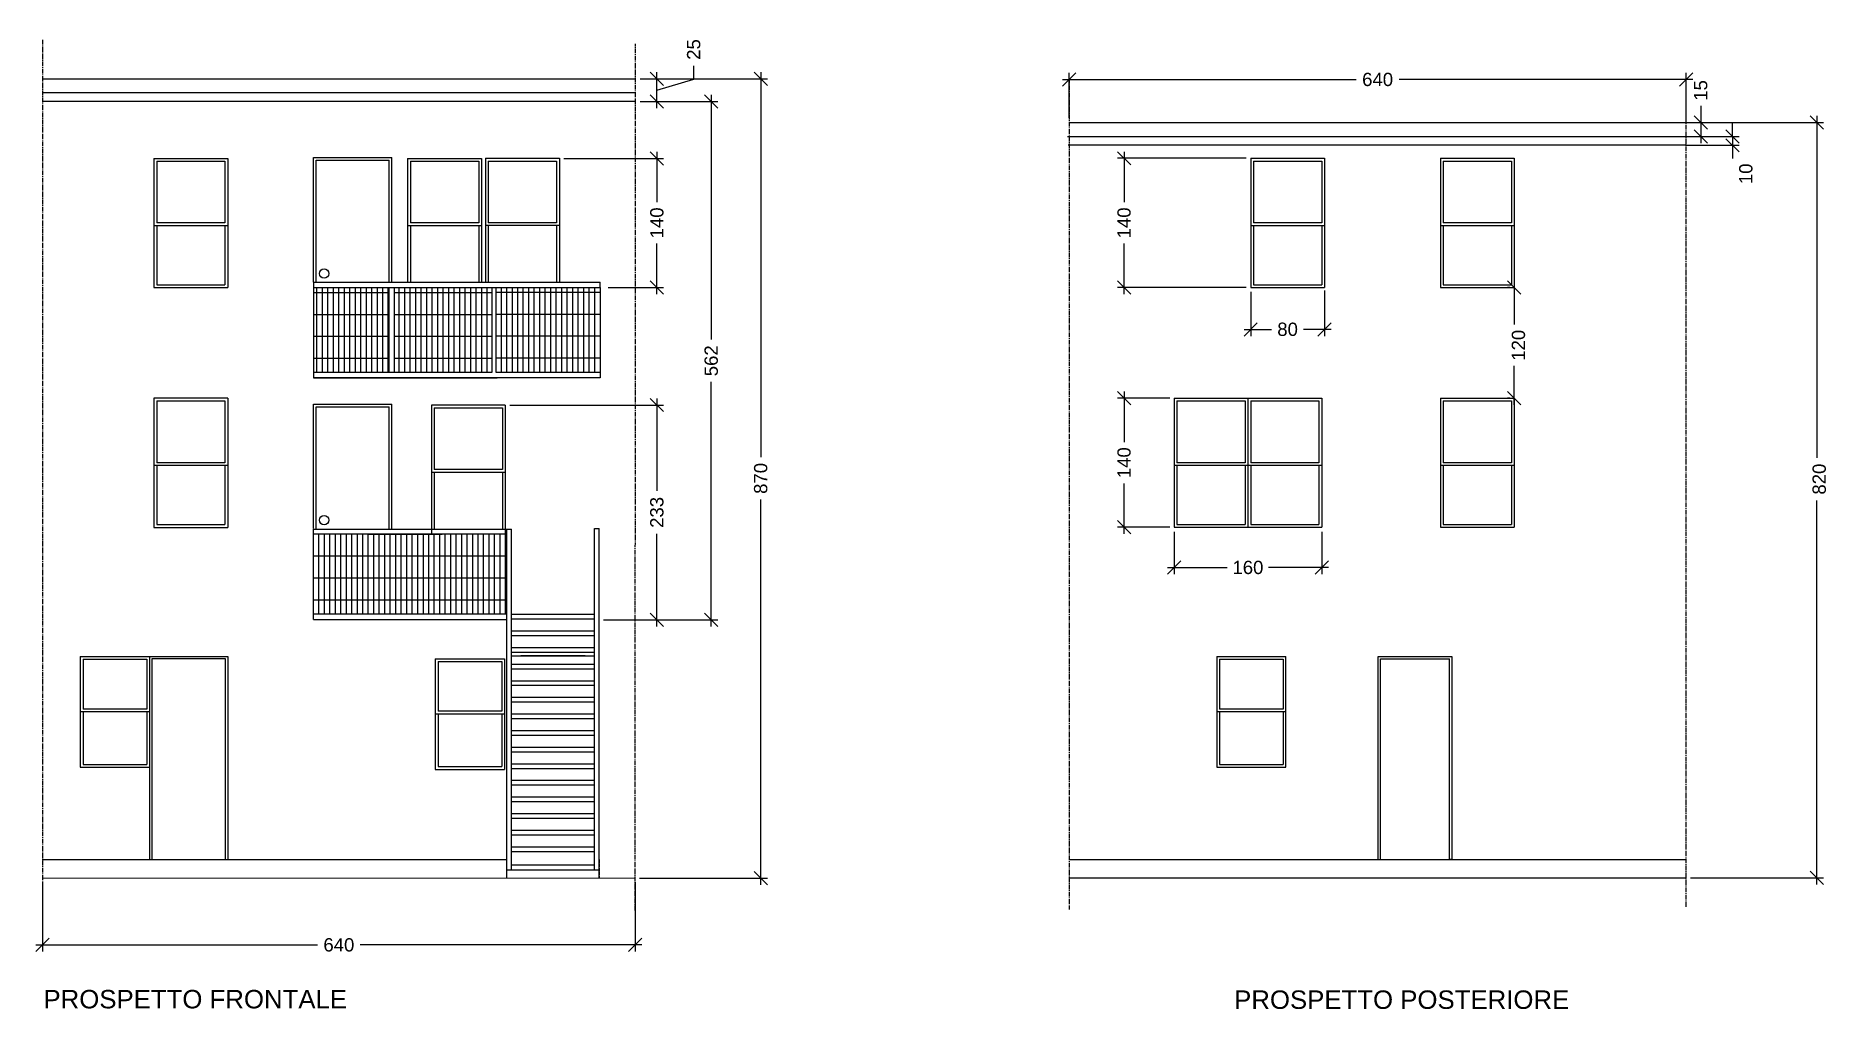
# Model space of a CAD drawing. Header units: inches. Extents: x 1683361338 to 1683364737, y 2652218797 to 2652228464.
# Drawn here: x 1683361568 to 1683363512, y 2652218797 to 2652219852 of the extents above; entities that cross this region are included whole.
import ezdxf

# ---------------------------------------------------------------- set-up
doc = ezdxf.new("R2010")
doc.units = ezdxf.units.IN
doc.header["$MEASUREMENT"] = 0
for name, pattern in [('ACAD_ISO02W100', [15, 12, -3]), ('CENTER2', [1.125, 0.75, -0.125, 0.125, -0.125]), ('HIDDEN', [0.375, 0.25, -0.125])]:
    doc.linetypes.add(name, pattern=pattern)
doc.layers.get('DEFPOINTS').update_dxf_attribs({"color": 210})
for name, color, linetype in [('A-ANNO-DIMS', 1, 'Continuous'), ('A-DOOR-FULL', 4, 'Continuous'), ('A-SECT D-MCUT', 176, 'Continuous'), ('A-STRUCTURE-EXTR', 143, 'HIDDEN'), ('A-WALL-FULL-EXTR', 7, 'Continuous'), ('A-WALL-FULL-INTR', 7, 'Continuous'), ('scale prospetto', 122, 'Continuous')]:
    doc.layers.add(name, color=color, linetype=linetype)
doc.styles.add('ARIAL', font='Arial.ttf')
doc.styles.get("Standard").update_dxf_attribs({"font": 'Arial.ttf'})
doc.dimstyles.new('TICK_36', dxfattribs={"dimtxt": 3.6, "dimasz": 3.6, "dimexe": 1.8, "dimexo": 1.2, "dimgap": 1.8, "dimtad": 0, "dimdec": 0, "dimzin": 0, "dimdsep": 46, "dimtxsty": 'ARIAL', "dimblk": 'OBLIQUE', "dimcen": 1.8, "dimdle": 1.8, "dimclrd": 256, "dimclrt": 256, "dimadec": 0, "dimazin": 0, "dimtfac": 1, "dimtdec": 0, "dimtmove": 1, "dimatfit": 3, "dimldrblk": 'OPEN90', "dimfxl": 1, "dimtfill": 1, "dimtolj": 1, "dimtzin": 0, "dimarcsym": 0})

msp = doc.modelspace()

# ---------------------------------------------------------------- texts
at = {"layer": 'A-WALL-FULL-INTR', "linetype": 'ByBlock', "ltscale": 11, "char_height": 20, "attachment_point": 1}
for s, width, insert in [('PROSPETTO FRONTALE', 847.8645618, (1683361576.520299, 2652218817.810944)), ('PROSPETTO POSTERIORE', 798.98161745, (1683362867.062303, 2652218817.266113))]:
    msp.add_mtext_dynamic_manual_height_columns(s, width=width, gutter_width=1, heights=[0], dxfattribs=dict(at, insert=insert))

# ---------------------------------------------------------------- blocks, each defined once
blk = doc.blocks.new('_Oblique')
at = {"color": 0, "linetype": 'ByBlock', "lineweight": -2}
blk.add_line((-0.5, -0.5), (0.5, 0.5), dxfattribs=at)
blk = doc.blocks.new('*D125')
at = {"layer": 'A-ANNO-DIMS', "lineweight": -2, "ltscale": 5, "transparency": 16777216}
for p, q in [((1683363170.591319, 2652219586.544633), (1683363170.591319, 2652219539.093337)), ((1683363170.591319, 2652219452.144633), (1683363170.591319, 2652219494.243132))]:
    blk.add_line(p, q, dxfattribs=at)
at = {"layer": 'A-ANNO-DIMS', "color": 0, "lineweight": -2, "ltscale": 5, "transparency": 16777216}
for p, q in [((1683363165.791319, 2652219579.344633), (1683363163.391319, 2652219579.344633)), ((1683363165.791319, 2652219459.344633), (1683363163.391319, 2652219459.344633))]:
    blk.add_line(p, q, dxfattribs=at)
at = {"layer": 'DEFPOINTS', "color": 0, "ltscale": 5, "transparency": 16777216}
for p in [(1683363170.591319, 2652219579.344633), (1683363170.591319, 2652219459.344633), (1683363170.591319, 2652219459.344633)]:
    blk.add_point(p, dxfattribs=at)
at = {"layer": 'A-ANNO-DIMS', "lineweight": -2, "ltscale": 5, "transparency": 16777216, "xscale": 14.4, "yscale": 14.4, "zscale": 14.4}
for p, rotation in [((1683363170.591319, 2652219579.344633), 90), ((1683363170.591319, 2652219459.344633), 270)]:
    blk.add_blockref('_Oblique', p, dxfattribs=dict(at, rotation=rotation))
at = {"layer": 'A-ANNO-DIMS', "lineweight": 25, "ltscale": 5, "transparency": 16777216, "insert": (1683363175.288504, 2652219516.668235), "char_height": 14.4, "attachment_point": 5, "rotation": 90, "style": 'ARIAL', "bg_fill": 3, "box_fill_scale": 1.25, "bg_fill_color": 256, "bg_fill_true_color": 13158600, "bg_fill_transparency": 0}
blk.add_mtext('\\A1;120', dxfattribs=at)
blk = doc.blocks.new('_Open90')
at = {"color": 0, "linetype": 'ByBlock', "lineweight": -2}
for p, q in [((0, 0), (-1, 0)), ((-0.5, 0.5), (0, 0)), ((0, 0), (-0.5, -0.5))]:
    blk.add_line(p, q, dxfattribs=at)
blk = doc.blocks.new('*D140')
at = {"layer": 'A-ANNO-DIMS', "color": 0, "lineweight": -2, "ltscale": 5, "transparency": 16777216}
for p, q in [((1683363361.809449, 2652219758.298398), (1683363505.813233, 2652219758.298398)), ((1683363361.809448, 2652218939.344633), (1683363505.813233, 2652218939.344633))]:
    blk.add_line(p, q, dxfattribs=at)
at = {"layer": 'A-ANNO-DIMS', "lineweight": -2, "ltscale": 5, "transparency": 16777216}
for p, q in [((1683363498.613233, 2652219765.498397), (1683363498.613233, 2652219394.566771)), ((1683363498.613233, 2652218932.144633), (1683363498.613233, 2652219348.537848))]:
    blk.add_line(p, q, dxfattribs=at)
at = {"layer": 'DEFPOINTS', "color": 0, "ltscale": 5, "transparency": 16777216}
for p in [(1683363357.009449, 2652219758.298398), (1683363357.009449, 2652218939.344633), (1683363498.613233, 2652218939.344633)]:
    blk.add_point(p, dxfattribs=at)
at = {"layer": 'A-ANNO-DIMS', "lineweight": -2, "ltscale": 5, "transparency": 16777216, "xscale": 14.4, "yscale": 14.4, "zscale": 14.4}
for p, rotation in [((1683363498.613233, 2652219758.298398), 90), ((1683363498.613233, 2652218939.344633), 270)]:
    blk.add_blockref('_Oblique', p, dxfattribs=dict(at, rotation=rotation))
at = {"layer": 'A-ANNO-DIMS', "lineweight": 25, "ltscale": 5, "transparency": 16777216, "insert": (1683363501.277486, 2652219371.55231), "char_height": 14.4, "attachment_point": 5, "rotation": 90, "style": 'ARIAL', "bg_fill": 3, "box_fill_scale": 1.25, "bg_fill_color": 256, "bg_fill_true_color": 13158600, "bg_fill_transparency": 0}
blk.add_mtext('\\A1;820', dxfattribs=at)
blk = doc.blocks.new('*D141')
at = {"layer": 'A-ANNO-DIMS', "lineweight": -2, "ltscale": 5, "transparency": 16777216}
for p, q in [((1683363372.799661, 2652219776.117949), (1683363372.799661, 2652219758.256848)), ((1683363372.799661, 2652219765.456848), (1683363372.799661, 2652219735.947057))]:
    blk.add_line(p, q, dxfattribs=at)
at = {"layer": 'A-ANNO-DIMS', "color": 0, "lineweight": -2, "ltscale": 5, "transparency": 16777216}
for p, q in [((1683363356.785904, 2652219758.256848), (1683363379.999661, 2652219758.256848)), ((1683363356.785904, 2652219743.147057), (1683363379.999661, 2652219743.147057))]:
    blk.add_line(p, q, dxfattribs=at)
at = {"layer": 'DEFPOINTS', "color": 0, "ltscale": 5, "transparency": 16777216}
for p in [(1683363351.985904, 2652219758.256848), (1683363351.985904, 2652219743.147057), (1683363372.799661, 2652219743.147057)]:
    blk.add_point(p, dxfattribs=at)
at = {"layer": 'A-ANNO-DIMS', "lineweight": -2, "ltscale": 5, "transparency": 16777216, "xscale": 14.4, "yscale": 14.4, "zscale": 14.4}
for p, rotation in [((1683363372.799661, 2652219758.256848), 90), ((1683363372.799661, 2652219743.147057), 270)]:
    blk.add_blockref('_Oblique', p, dxfattribs=dict(at, rotation=rotation))
at = {"layer": 'A-ANNO-DIMS', "lineweight": 25, "ltscale": 5, "transparency": 16777216, "insert": (1683363372.799661, 2652219792.944144), "char_height": 14.4, "attachment_point": 5, "rotation": 90, "style": 'ARIAL', "bg_fill": 3, "box_fill_scale": 1.25, "bg_fill_color": 256, "bg_fill_true_color": 13158600, "bg_fill_transparency": 0}
blk.add_mtext('\\A1;15', dxfattribs=at)
blk = doc.blocks.new('*D126')
at = {"layer": 'A-ANNO-DIMS', "lineweight": -2, "ltscale": 5, "transparency": 16777216}
for p, q in [((1683362680.967456, 2652219804.780736), (1683362999.377538, 2652219804.780736)), ((1683363364.209449, 2652219804.780736), (1683363045.799366, 2652219804.780736))]:
    blk.add_line(p, q, dxfattribs=at)
at = {"layer": 'A-ANNO-DIMS', "color": 0, "lineweight": -2, "ltscale": 5, "transparency": 16777216}
for p, q in [((1683362688.167456, 2652219763.098398), (1683362688.167456, 2652219811.980736)), ((1683363357.009449, 2652219763.098398), (1683363357.009449, 2652219811.980736))]:
    blk.add_line(p, q, dxfattribs=at)
at = {"layer": 'DEFPOINTS', "color": 0, "ltscale": 5, "transparency": 16777216}
for p in [(1683363357.009449, 2652219804.780736), (1683362688.167456, 2652219758.298398), (1683363357.009449, 2652219758.298398)]:
    blk.add_point(p, dxfattribs=at)
at = {"layer": 'A-ANNO-DIMS', "lineweight": -2, "ltscale": 5, "transparency": 16777216, "xscale": 14.4, "yscale": 14.4, "zscale": 14.4, "rotation": 180}
blk.add_blockref('_Oblique', (1683362688.167456, 2652219804.780736), dxfattribs=at)
at = {"layer": 'A-ANNO-DIMS', "lineweight": -2, "ltscale": 5, "transparency": 16777216, "xscale": 14.4, "yscale": 14.4, "zscale": 14.4}
blk.add_blockref('_Oblique', (1683363357.009449, 2652219804.780736), dxfattribs=at)
at = {"layer": 'A-ANNO-DIMS', "lineweight": 25, "ltscale": 5, "transparency": 16777216, "insert": (1683363022.588452, 2652219804.780736), "char_height": 14.4, "attachment_point": 5, "style": 'ARIAL', "bg_fill": 3, "box_fill_scale": 1.25, "bg_fill_color": 256, "bg_fill_true_color": 13158600, "bg_fill_transparency": 0}
blk.add_mtext('\\A1;640', dxfattribs=at)
blk = doc.blocks.new('*D143')
at = {"layer": 'A-ANNO-DIMS', "lineweight": -2, "ltscale": 5, "transparency": 16777216}
for p, q in [((1683363407.18654, 2652219743.106234), (1683363407.18654, 2652219757.506234)), ((1683363407.18654, 2652219743.106234), (1683363407.18654, 2652219733.450087)), ((1683363407.18654, 2652219733.450087), (1683363407.18654, 2652219719.050087))]:
    blk.add_line(p, q, dxfattribs=at)
at = {"layer": 'A-ANNO-DIMS', "color": 0, "lineweight": -2, "ltscale": 5, "transparency": 16777216}
for p, q in [((1683363356.785904, 2652219743.106234), (1683363414.38654, 2652219743.106234)), ((1683363356.785904, 2652219733.450087), (1683363414.38654, 2652219733.450087))]:
    blk.add_line(p, q, dxfattribs=at)
at = {"layer": 'DEFPOINTS', "color": 0, "ltscale": 5, "transparency": 16777216}
for p in [(1683363351.985904, 2652219743.106234), (1683363351.985904, 2652219733.450087), (1683363407.18654, 2652219733.450087)]:
    blk.add_point(p, dxfattribs=at)
at = {"layer": 'A-ANNO-DIMS', "lineweight": -2, "ltscale": 5, "transparency": 16777216, "xscale": 14.4, "yscale": 14.4, "zscale": 14.4, "rotation": 270}
blk.add_blockref('_Oblique', (1683363407.18654, 2652219743.106234), dxfattribs=at)
at = {"layer": 'A-ANNO-DIMS', "lineweight": 25, "ltscale": 5, "transparency": 16777216, "insert": (1683363421.716246, 2652219702.551128), "char_height": 14.4, "attachment_point": 5, "rotation": 90, "style": 'ARIAL', "bg_fill": 3, "box_fill_scale": 1.25, "bg_fill_color": 256, "bg_fill_true_color": 13158600, "bg_fill_transparency": 0}
blk.add_mtext('\\A1;10', dxfattribs=at)
at = {"layer": 'A-ANNO-DIMS', "lineweight": -2, "ltscale": 5, "transparency": 16777216, "xscale": 14.4, "yscale": 14.4, "zscale": 14.4, "rotation": 90}
blk.add_blockref('_Oblique', (1683363407.18654, 2652219733.450087), dxfattribs=at)
blk = doc.blocks.new('*D127')
at = {"layer": 'A-ANNO-DIMS', "lineweight": -2, "ltscale": 5, "transparency": 16777216}
for p, q in [((1683362353.967881, 2652219812.854454), (1683362353.967881, 2652219395.363238)), ((1683362353.967881, 2652218931.8407), (1683362353.967881, 2652219349.334316))]:
    blk.add_line(p, q, dxfattribs=at)
at = {"layer": 'A-ANNO-DIMS', "color": 0, "lineweight": -2, "ltscale": 5, "transparency": 16777216}
for p, q in [((1683362223.380369, 2652219805.654454), (1683362361.167881, 2652219805.654454)), ((1683362222.730831, 2652218939.040699), (1683362361.167881, 2652218939.040699))]:
    blk.add_line(p, q, dxfattribs=at)
at = {"layer": 'DEFPOINTS', "color": 0, "ltscale": 5, "transparency": 16777216}
for p in [(1683362218.580369, 2652219805.654454), (1683362353.967881, 2652219805.654454), (1683362217.930831, 2652218939.040699)]:
    blk.add_point(p, dxfattribs=at)
at = {"layer": 'A-ANNO-DIMS', "lineweight": -2, "ltscale": 5, "transparency": 16777216, "xscale": 14.4, "yscale": 14.4, "zscale": 14.4}
for p, rotation in [((1683362353.967881, 2652219805.654454), 90), ((1683362353.967881, 2652218939.040699), 270)]:
    blk.add_blockref('_Oblique', p, dxfattribs=dict(at, rotation=rotation))
at = {"layer": 'A-ANNO-DIMS', "lineweight": 25, "ltscale": 5, "transparency": 16777216, "insert": (1683362353.967881, 2652219372.348778), "char_height": 14.4, "attachment_point": 5, "rotation": 90, "style": 'ARIAL', "bg_fill": 3, "box_fill_scale": 1.25, "bg_fill_color": 256, "bg_fill_true_color": 13158600, "bg_fill_transparency": 0}
blk.add_mtext('\\A1;870', dxfattribs=at)
blk = doc.blocks.new('*D128')
at = {"layer": 'A-ANNO-DIMS', "lineweight": -2, "ltscale": 5, "transparency": 16777216}
for p, q in [((1683362241.438222, 2652219773.647694), (1683362241.438222, 2652219812.854454)), ((1683362281.332901, 2652219805.219478), (1683362281.332901, 2652219819.619478)), ((1683362241.438222, 2652219793.251074), (1683362281.332901, 2652219805.219478))]:
    blk.add_line(p, q, dxfattribs=at)
at = {"layer": 'A-ANNO-DIMS', "color": 0, "lineweight": -2, "ltscale": 5, "transparency": 16777216}
for p, q in [((1683362223.380369, 2652219805.654454), (1683362248.638222, 2652219805.654454)), ((1683362223.380369, 2652219780.847693), (1683362248.638222, 2652219780.847693))]:
    blk.add_line(p, q, dxfattribs=at)
at = {"layer": 'DEFPOINTS', "color": 0, "ltscale": 5, "transparency": 16777216}
for p in [(1683362218.580369, 2652219805.654454), (1683362241.438222, 2652219805.654454), (1683362218.580369, 2652219780.847693)]:
    blk.add_point(p, dxfattribs=at)
at = {"layer": 'A-ANNO-DIMS', "lineweight": -2, "ltscale": 5, "transparency": 16777216, "xscale": 14.4, "yscale": 14.4, "zscale": 14.4}
for p, rotation in [((1683362241.438222, 2652219805.654454), 90), ((1683362241.438222, 2652219780.847693), 270)]:
    blk.add_blockref('_Oblique', p, dxfattribs=dict(at, rotation=rotation))
at = {"layer": 'A-ANNO-DIMS', "lineweight": 25, "ltscale": 5, "transparency": 16777216, "insert": (1683362281.332901, 2652219837.32971), "char_height": 14.4, "attachment_point": 5, "rotation": 90, "style": 'ARIAL', "bg_fill": 3, "box_fill_scale": 1.25, "bg_fill_color": 256, "bg_fill_true_color": 13158600, "bg_fill_transparency": 0}
blk.add_mtext('\\A1;25', dxfattribs=at)
blk = doc.blocks.new('*D129')
at = {"layer": 'A-ANNO-DIMS', "color": 0, "lineweight": -2, "ltscale": 5, "transparency": 16777216}
for p, q in [((1683362223.301571, 2652219780.847693), (1683362307.569671, 2652219780.847693)), ((1683362183.503525, 2652219219.073944), (1683362307.569671, 2652219219.073944))]:
    blk.add_line(p, q, dxfattribs=at)
at = {"layer": 'A-ANNO-DIMS', "lineweight": -2, "ltscale": 5, "transparency": 16777216}
for p, q in [((1683362300.369671, 2652219788.047693), (1683362300.369671, 2652219522.779651)), ((1683362300.369671, 2652219211.873944), (1683362300.369671, 2652219476.947182))]:
    blk.add_line(p, q, dxfattribs=at)
at = {"layer": 'DEFPOINTS', "color": 0, "ltscale": 5, "transparency": 16777216}
for p in [(1683362218.501571, 2652219780.847693), (1683362300.369671, 2652219780.847693), (1683362178.703526, 2652219219.073944)]:
    blk.add_point(p, dxfattribs=at)
at = {"layer": 'A-ANNO-DIMS', "lineweight": -2, "ltscale": 5, "transparency": 16777216, "xscale": 14.4, "yscale": 14.4, "zscale": 14.4}
for p, rotation in [((1683362300.369671, 2652219780.847693), 90), ((1683362300.369671, 2652219219.073944), 270)]:
    blk.add_blockref('_Oblique', p, dxfattribs=dict(at, rotation=rotation))
at = {"layer": 'A-ANNO-DIMS', "lineweight": 25, "ltscale": 5, "transparency": 16777216, "insert": (1683362300.369671, 2652219499.863417), "char_height": 14.4, "attachment_point": 5, "rotation": 90, "style": 'ARIAL', "bg_fill": 3, "box_fill_scale": 1.25, "bg_fill_color": 256, "bg_fill_true_color": 13158600, "bg_fill_transparency": 0}
blk.add_mtext('\\A1;562', dxfattribs=at)
blk = doc.blocks.new('*D144')
at = {"layer": 'A-ANNO-DIMS', "color": 0, "lineweight": -2, "ltscale": 5, "transparency": 16777216}
for p, q in [((1683361575.506969, 2652218934.455623), (1683361575.506969, 2652218859.399813)), ((1683362217.930831, 2652218934.455623), (1683362217.930831, 2652218859.399813))]:
    blk.add_line(p, q, dxfattribs=at)
at = {"layer": 'A-ANNO-DIMS', "lineweight": -2, "ltscale": 5, "transparency": 16777216}
for p, q in [((1683361568.306969, 2652218866.599813), (1683361873.507986, 2652218866.599813)), ((1683362225.130831, 2652218866.599813), (1683361919.929814, 2652218866.599813))]:
    blk.add_line(p, q, dxfattribs=at)
at = {"layer": 'DEFPOINTS', "color": 0, "ltscale": 5, "transparency": 16777216}
for p in [(1683361575.506969, 2652218939.255623), (1683362217.930831, 2652218939.255623), (1683362217.930831, 2652218866.599813)]:
    blk.add_point(p, dxfattribs=at)
at = {"layer": 'A-ANNO-DIMS', "lineweight": -2, "ltscale": 5, "transparency": 16777216, "xscale": 14.4, "yscale": 14.4, "zscale": 14.4, "rotation": 180}
blk.add_blockref('_Oblique', (1683361575.506969, 2652218866.599813), dxfattribs=at)
at = {"layer": 'A-ANNO-DIMS', "lineweight": -2, "ltscale": 5, "transparency": 16777216, "xscale": 14.4, "yscale": 14.4, "zscale": 14.4}
blk.add_blockref('_Oblique', (1683362217.930831, 2652218866.599813), dxfattribs=at)
at = {"layer": 'A-ANNO-DIMS', "lineweight": 25, "ltscale": 5, "transparency": 16777216, "insert": (1683361896.7189, 2652218866.599813), "char_height": 14.4, "attachment_point": 5, "style": 'ARIAL', "bg_fill": 3, "box_fill_scale": 1.25, "bg_fill_color": 256, "bg_fill_true_color": 13158600, "bg_fill_transparency": 0}
blk.add_mtext('\\A1;640', dxfattribs=at)
blk = doc.blocks.new('*D130')
at = {"layer": 'A-ANNO-DIMS', "color": 0, "lineweight": -2, "ltscale": 5, "transparency": 16777216}
for p, q in [((1683362081.875086, 2652219451.912178), (1683362248.638222, 2652219451.912178)), ((1683362183.503525, 2652219219.073944), (1683362248.638222, 2652219219.073944))]:
    blk.add_line(p, q, dxfattribs=at)
at = {"layer": 'A-ANNO-DIMS', "lineweight": -2, "ltscale": 5, "transparency": 16777216}
for p, q in [((1683362241.438222, 2652219459.112178), (1683362241.438222, 2652219358.802201)), ((1683362241.438222, 2652219211.873944), (1683362241.438222, 2652219312.18392))]:
    blk.add_line(p, q, dxfattribs=at)
at = {"layer": 'DEFPOINTS', "color": 0, "ltscale": 5, "transparency": 16777216}
for p in [(1683362077.075086, 2652219451.912178), (1683362178.703526, 2652219219.073944), (1683362241.438222, 2652219219.073944)]:
    blk.add_point(p, dxfattribs=at)
at = {"layer": 'A-ANNO-DIMS', "lineweight": -2, "ltscale": 5, "transparency": 16777216, "xscale": 14.4, "yscale": 14.4, "zscale": 14.4}
for p, rotation in [((1683362241.438222, 2652219451.912178), 90), ((1683362241.438222, 2652219219.073944), 270)]:
    blk.add_blockref('_Oblique', p, dxfattribs=dict(at, rotation=rotation))
at = {"layer": 'A-ANNO-DIMS', "lineweight": 25, "ltscale": 5, "transparency": 16777216, "insert": (1683362241.438222, 2652219335.493061), "char_height": 14.4, "attachment_point": 5, "rotation": 90, "style": 'ARIAL', "bg_fill": 3, "box_fill_scale": 1.25, "bg_fill_color": 256, "bg_fill_true_color": 13158600, "bg_fill_transparency": 0}
blk.add_mtext('\\A1;233', dxfattribs=at)
blk = doc.blocks.new('*D131')
at = {"layer": 'A-ANNO-DIMS', "color": 0, "lineweight": -2, "ltscale": 5, "transparency": 16777216}
for p, q in [((1683362140.483681, 2652219719.268746), (1683362248.638222, 2652219719.268746)), ((1683362188.578686, 2652219579.446764), (1683362248.638222, 2652219579.446764))]:
    blk.add_line(p, q, dxfattribs=at)
at = {"layer": 'A-ANNO-DIMS', "lineweight": -2, "ltscale": 5, "transparency": 16777216}
for p, q in [((1683362241.438222, 2652219726.468746), (1683362241.438222, 2652219671.782857)), ((1683362241.438222, 2652219572.246765), (1683362241.438222, 2652219626.932653))]:
    blk.add_line(p, q, dxfattribs=at)
at = {"layer": 'DEFPOINTS', "color": 0, "ltscale": 5, "transparency": 16777216}
for p in [(1683362135.683681, 2652219719.268746), (1683362183.778686, 2652219579.446764), (1683362241.438222, 2652219579.446764)]:
    blk.add_point(p, dxfattribs=at)
at = {"layer": 'A-ANNO-DIMS', "lineweight": -2, "ltscale": 5, "transparency": 16777216, "xscale": 14.4, "yscale": 14.4, "zscale": 14.4}
for p, rotation in [((1683362241.438222, 2652219719.268746), 90), ((1683362241.438222, 2652219579.446764), 270)]:
    blk.add_blockref('_Oblique', p, dxfattribs=dict(at, rotation=rotation))
at = {"layer": 'A-ANNO-DIMS', "lineweight": 25, "ltscale": 5, "transparency": 16777216, "insert": (1683362241.438222, 2652219649.357756), "char_height": 14.4, "attachment_point": 5, "rotation": 90, "style": 'ARIAL', "bg_fill": 3, "box_fill_scale": 1.25, "bg_fill_color": 256, "bg_fill_true_color": 13158600, "bg_fill_transparency": 0}
blk.add_mtext('\\A1;140', dxfattribs=at)
blk = doc.blocks.new('*D151')
at = {"layer": 'A-ANNO-DIMS', "color": 0, "lineweight": -2, "ltscale": 5, "transparency": 16777216}
for p, q in [((1683362880.215605, 2652219719.344631), (1683362740.604797, 2652219719.344631)), ((1683362880.215605, 2652219579.344631), (1683362740.604797, 2652219579.344631))]:
    blk.add_line(p, q, dxfattribs=at)
at = {"layer": 'A-ANNO-DIMS', "lineweight": -2, "ltscale": 5, "transparency": 16777216}
for p, q in [((1683362747.804797, 2652219726.544631), (1683362747.804797, 2652219671.769733)), ((1683362747.804797, 2652219572.144631), (1683362747.804797, 2652219626.919528))]:
    blk.add_line(p, q, dxfattribs=at)
at = {"layer": 'DEFPOINTS', "color": 0, "ltscale": 5, "transparency": 16777216}
for p in [(1683362885.015605, 2652219719.344631), (1683362747.804797, 2652219579.344631), (1683362885.015605, 2652219579.344631)]:
    blk.add_point(p, dxfattribs=at)
at = {"layer": 'A-ANNO-DIMS', "lineweight": -2, "ltscale": 5, "transparency": 16777216, "xscale": 14.4, "yscale": 14.4, "zscale": 14.4}
for p, rotation in [((1683362747.804797, 2652219719.344631), 90), ((1683362747.804797, 2652219579.344631), 270)]:
    blk.add_blockref('_Oblique', p, dxfattribs=dict(at, rotation=rotation))
at = {"layer": 'A-ANNO-DIMS', "lineweight": 25, "ltscale": 5, "transparency": 16777216, "insert": (1683362747.804797, 2652219649.344631), "char_height": 14.4, "attachment_point": 5, "rotation": 90, "style": 'ARIAL', "bg_fill": 3, "box_fill_scale": 1.25, "bg_fill_color": 256, "bg_fill_true_color": 13158600, "bg_fill_transparency": 0}
blk.add_mtext('\\A1;140', dxfattribs=at)
blk = doc.blocks.new('*D152')
at = {"layer": 'A-ANNO-DIMS', "color": 0, "lineweight": -2, "ltscale": 5, "transparency": 16777216}
for p, q in [((1683362802.015604, 2652219314.544639), (1683362802.015604, 2652219268.548987)), ((1683362962.015605, 2652219314.544639), (1683362962.015605, 2652219268.548987))]:
    blk.add_line(p, q, dxfattribs=at)
at = {"layer": 'A-ANNO-DIMS', "lineweight": -2, "ltscale": 5, "transparency": 16777216}
for p, q in [((1683362794.815603, 2652219275.748987), (1683362859.590502, 2652219275.748987)), ((1683362969.215605, 2652219275.748987), (1683362904.440707, 2652219275.748987))]:
    blk.add_line(p, q, dxfattribs=at)
at = {"layer": 'DEFPOINTS', "color": 0, "ltscale": 5, "transparency": 16777216}
for p in [(1683362802.015604, 2652219319.344639), (1683362962.015605, 2652219319.344639), (1683362962.015605, 2652219275.748987)]:
    blk.add_point(p, dxfattribs=at)
at = {"layer": 'A-ANNO-DIMS', "lineweight": -2, "ltscale": 5, "transparency": 16777216, "xscale": 14.4, "yscale": 14.4, "zscale": 14.4, "rotation": 180}
blk.add_blockref('_Oblique', (1683362802.015604, 2652219275.748987), dxfattribs=at)
at = {"layer": 'A-ANNO-DIMS', "lineweight": -2, "ltscale": 5, "transparency": 16777216, "xscale": 14.4, "yscale": 14.4, "zscale": 14.4}
blk.add_blockref('_Oblique', (1683362962.015605, 2652219275.748987), dxfattribs=at)
at = {"layer": 'A-ANNO-DIMS', "lineweight": 25, "ltscale": 5, "transparency": 16777216, "insert": (1683362882.015604, 2652219275.748987), "char_height": 14.4, "attachment_point": 5, "style": 'ARIAL', "bg_fill": 3, "box_fill_scale": 1.25, "bg_fill_color": 256, "bg_fill_true_color": 13158600, "bg_fill_transparency": 0}
blk.add_mtext('\\A1;160', dxfattribs=at)
blk = doc.blocks.new('*D153')
at = {"layer": 'A-ANNO-DIMS', "lineweight": -2, "ltscale": 5, "transparency": 16777216}
for p, q in [((1683362747.804797, 2652219466.544639), (1683362747.804797, 2652219411.769742)), ((1683362747.804797, 2652219312.144639), (1683362747.804797, 2652219366.919537))]:
    blk.add_line(p, q, dxfattribs=at)
at = {"layer": 'A-ANNO-DIMS', "color": 0, "lineweight": -2, "ltscale": 5, "transparency": 16777216}
for p, q in [((1683362797.215604, 2652219459.344639), (1683362740.604797, 2652219459.344639)), ((1683362797.215604, 2652219319.344639), (1683362740.604797, 2652219319.344639))]:
    blk.add_line(p, q, dxfattribs=at)
at = {"layer": 'DEFPOINTS', "color": 0, "ltscale": 5, "transparency": 16777216}
for p in [(1683362747.804797, 2652219459.344639), (1683362802.015604, 2652219459.344639), (1683362802.015604, 2652219319.344639)]:
    blk.add_point(p, dxfattribs=at)
at = {"layer": 'A-ANNO-DIMS', "lineweight": -2, "ltscale": 5, "transparency": 16777216, "xscale": 14.4, "yscale": 14.4, "zscale": 14.4}
for p, rotation in [((1683362747.804797, 2652219459.344639), 90), ((1683362747.804797, 2652219319.344639), 270)]:
    blk.add_blockref('_Oblique', p, dxfattribs=dict(at, rotation=rotation))
at = {"layer": 'A-ANNO-DIMS', "lineweight": 25, "ltscale": 5, "transparency": 16777216, "insert": (1683362747.804797, 2652219389.34464), "char_height": 14.4, "attachment_point": 5, "rotation": 90, "style": 'ARIAL', "bg_fill": 3, "box_fill_scale": 1.25, "bg_fill_color": 256, "bg_fill_true_color": 13158600, "bg_fill_transparency": 0}
blk.add_mtext('\\A1;140', dxfattribs=at)
blk = doc.blocks.new('*D154')
at = {"layer": 'A-ANNO-DIMS', "color": 0, "lineweight": -2, "ltscale": 5, "transparency": 16777216}
for p, q in [((1683362885.015605, 2652219574.544631), (1683362885.015605, 2652219526.724856)), ((1683362965.015605, 2652219576.044631), (1683362965.015605, 2652219526.724856))]:
    blk.add_line(p, q, dxfattribs=at)
at = {"layer": 'A-ANNO-DIMS', "lineweight": -2, "ltscale": 5, "transparency": 16777216}
for p, q in [((1683362877.815605, 2652219533.924856), (1683362907.600053, 2652219533.924856)), ((1683362972.215605, 2652219533.924856), (1683362942.431158, 2652219533.924856))]:
    blk.add_line(p, q, dxfattribs=at)
at = {"layer": 'DEFPOINTS', "color": 0, "ltscale": 5, "transparency": 16777216}
for p in [(1683362965.015605, 2652219580.844631), (1683362885.015605, 2652219579.344631), (1683362885.015605, 2652219533.924856)]:
    blk.add_point(p, dxfattribs=at)
at = {"layer": 'A-ANNO-DIMS', "lineweight": -2, "ltscale": 5, "transparency": 16777216, "xscale": 14.4, "yscale": 14.4, "zscale": 14.4, "rotation": 180}
blk.add_blockref('_Oblique', (1683362885.015605, 2652219533.924856), dxfattribs=at)
at = {"layer": 'A-ANNO-DIMS', "lineweight": -2, "ltscale": 5, "transparency": 16777216, "xscale": 14.4, "yscale": 14.4, "zscale": 14.4}
blk.add_blockref('_Oblique', (1683362965.015605, 2652219533.924856), dxfattribs=at)
at = {"layer": 'A-ANNO-DIMS', "lineweight": 25, "ltscale": 5, "transparency": 16777216, "insert": (1683362925.015605, 2652219533.924856), "char_height": 14.4, "attachment_point": 5, "style": 'ARIAL', "bg_fill": 3, "box_fill_scale": 1.25, "bg_fill_color": 256, "bg_fill_true_color": 13158600, "bg_fill_transparency": 0}
blk.add_mtext('\\A1;80', dxfattribs=at)

# ---------------------------------------------------------------- hatches: boundary and pattern name
at = {"layer": 'scale prospetto', "lineweight": 25}
h = msp.add_hatch(dxfattribs=at)
h.set_pattern_fill('GRATE', color=256, scale=7.499448, angle=90, style=0)
h.set_pattern_definition([(90, (1683369843.5796, 2652254028.174), (-5.9526872, 4e-16), []), (180, (1683369843.58, 2652254028.174), (-3e-15, -23.810749), [])])
h.paths.add_polyline_path([(1683362062.353197, 2652219579.446764), (1683361956.503062, 2652219579.446764), (1683361956.503062, 2652219487.145861), (1683362062.353197, 2652219487.145861)])
h.paths.add_polyline_path([(1683361869.279654, 2652219579.446764), (1683361869.279654, 2652219487.145861), (1683361950.734256, 2652219487.145861), (1683361950.734256, 2652219579.446764)])

# ---------------------------------------------------------------- linework, layer by layer
at = {"layer": 'A-DOOR-FULL'}
for p, q in [((1683361696.279663, 2652219719.268746), (1683361776.279663, 2652219719.268746)), ((1683361696.279663, 2652219719.268746), (1683361696.279663, 2652219579.268746)), ((1683361699.279663, 2652219716.268746), (1683361699.279663, 2652219649.268746)), ((1683361699.279663, 2652219716.268746), (1683361773.279663, 2652219716.268746)), ((1683361773.279663, 2652219716.268746), (1683361773.279663, 2652219649.268746)), ((1683361776.279663, 2652219719.268746), (1683361776.279663, 2652219579.268746)), ((1683361869.289664, 2652219585.214159), (1683361869.289664, 2652219720.214159)), ((1683361869.289664, 2652219720.214159), (1683361954.289664, 2652219720.214159)), ((1683361872.289664, 2652219585.214159), (1683361872.289664, 2652219717.214159)), ((1683361872.289664, 2652219717.214159), (1683361951.289664, 2652219717.214159)), ((1683361951.289664, 2652219585.214159), (1683361951.289664, 2652219717.214159)), ((1683361954.289664, 2652219585.214159), (1683361954.289664, 2652219720.214159)), ((1683361971.279663, 2652219719.268746), (1683361971.279663, 2652219585.21034)), ((1683361971.279663, 2652219719.268746), (1683362051.279663, 2652219719.268746)), ((1683361974.279663, 2652219716.268746), (1683362048.279663, 2652219716.268746)), ((1683361974.279663, 2652219716.268746), (1683361974.279663, 2652219649.268746)), ((1683362048.279663, 2652219716.268746), (1683362048.279663, 2652219649.268746)), ((1683362051.279663, 2652219719.268746), (1683362051.279663, 2652219585.207343)), ((1683362055.683681, 2652219719.376876), (1683362055.683681, 2652219585.207178)), ((1683362058.683681, 2652219716.376876), (1683362058.683681, 2652219649.376876)), ((1683362885.015605, 2652219719.344631), (1683362965.015605, 2652219719.344631)), ((1683362885.015605, 2652219719.344631), (1683362885.015605, 2652219579.344631)), ((1683362888.015605, 2652219716.344631), (1683362888.015605, 2652219649.344631)), ((1683362888.015605, 2652219716.344631), (1683362962.015605, 2652219716.344631)), ((1683362962.015605, 2652219716.344631), (1683362962.015605, 2652219649.344631)), ((1683362965.015605, 2652219719.344631), (1683362965.015605, 2652219579.344631)), ((1683363090.591319, 2652219719.344633), (1683363090.591319, 2652219579.344633)), ((1683363090.591319, 2652219719.344633), (1683363170.591319, 2652219719.344633)), ((1683363093.591319, 2652219716.344633), (1683363167.591319, 2652219716.344633)), ((1683363093.591319, 2652219716.344633), (1683363093.591319, 2652219649.344633)), ((1683363167.591319, 2652219716.344633), (1683363167.591319, 2652219649.344633)), ((1683363170.591319, 2652219719.344633), (1683363170.591319, 2652219579.344633)), ((1683361699.279663, 2652219646.268746), (1683361699.279663, 2652219582.268746)), ((1683361773.279663, 2652219646.268746), (1683361773.279663, 2652219582.268746)), ((1683361974.279663, 2652219646.268746), (1683361974.279663, 2652219585.210227)), ((1683362048.279663, 2652219646.268746), (1683362048.279663, 2652219585.207455)), ((1683362058.683681, 2652219646.376876), (1683362058.683681, 2652219585.207066)), ((1683362888.015605, 2652219646.344631), (1683362888.015605, 2652219582.344631)), ((1683362962.015605, 2652219646.344631), (1683362962.015605, 2652219582.344631)), ((1683363093.591319, 2652219646.344633), (1683363093.591319, 2652219582.344633)), ((1683363167.591319, 2652219646.344633), (1683363167.591319, 2652219582.344633)), ((1683361699.279663, 2652219582.268746), (1683361773.279663, 2652219582.268746)), ((1683362888.015605, 2652219582.344631), (1683362962.015605, 2652219582.344631)), ((1683363093.591319, 2652219582.344633), (1683363167.591319, 2652219582.344633)), ((1683361696.279663, 2652219579.268746), (1683361776.279663, 2652219579.268746)), ((1683362885.015605, 2652219579.344631), (1683362965.015605, 2652219579.344631)), ((1683363090.591319, 2652219579.344633), (1683363170.591319, 2652219579.344633)), ((1683361696.279663, 2652219459.268746), (1683361696.279663, 2652219319.268746)), ((1683361696.279663, 2652219459.268746), (1683361696.279663, 2652219319.268746)), ((1683361776.279663, 2652219459.268746), (1683361696.279663, 2652219459.268746)), ((1683361699.279663, 2652219456.268746), (1683361699.279663, 2652219389.268746)), ((1683361699.279663, 2652219456.268746), (1683361773.279663, 2652219456.268746)), ((1683361773.279663, 2652219456.268746), (1683361773.279663, 2652219389.268746)), ((1683361776.279663, 2652219459.268746), (1683361776.279663, 2652219319.268746)), ((1683361776.279663, 2652219459.268746), (1683361776.279663, 2652219319.268746)), ((1683361869.279654, 2652219317.987754), (1683361869.279654, 2652219452.987754)), ((1683361869.279654, 2652219452.987754), (1683361954.279654, 2652219452.987754)), ((1683361872.279654, 2652219449.987754), (1683361951.279654, 2652219449.987754)), ((1683361872.279654, 2652219317.987754), (1683361872.279654, 2652219449.987754)), ((1683361951.279654, 2652219317.338464), (1683361951.279654, 2652219449.987754)), ((1683361954.279654, 2652219317.987754), (1683361954.279654, 2652219452.987754)), ((1683361997.075086, 2652219451.912178), (1683361997.075086, 2652219311.912178)), ((1683361997.075086, 2652219451.912178), (1683361997.075086, 2652219311.912178)), ((1683362000.075086, 2652219448.912178), (1683362000.075086, 2652219381.912178)), ((1683362802.015604, 2652219459.344639), (1683362882.015604, 2652219459.344639)), ((1683362802.015604, 2652219459.344639), (1683362802.015604, 2652219319.344639)), ((1683362805.015604, 2652219456.344639), (1683362805.015604, 2652219389.344639)), ((1683362805.015604, 2652219456.344639), (1683362879.015604, 2652219456.344639)), ((1683362879.015604, 2652219456.344639), (1683362879.015604, 2652219389.344639)), ((1683362882.015604, 2652219459.344639), (1683362882.015604, 2652219319.344639)), ((1683362882.015605, 2652219459.344639), (1683362962.015605, 2652219459.344639)), ((1683362882.015605, 2652219459.344639), (1683362882.015605, 2652219319.344639)), ((1683362885.015605, 2652219456.344639), (1683362885.015605, 2652219389.344639)), ((1683362885.015605, 2652219456.344639), (1683362959.015605, 2652219456.344639)), ((1683362959.015605, 2652219456.344639), (1683362959.015605, 2652219389.344639)), ((1683362962.015605, 2652219459.344639), (1683362962.015605, 2652219319.344639)), ((1683363090.591319, 2652219459.344633), (1683363170.591319, 2652219459.344633)), ((1683363090.591319, 2652219459.344633), (1683363090.591319, 2652219319.344633)), ((1683363093.591319, 2652219456.344633), (1683363093.591319, 2652219389.344633)), ((1683363093.591319, 2652219456.344633), (1683363167.591319, 2652219456.344633)), ((1683363167.591319, 2652219456.344633), (1683363167.591319, 2652219389.344633)), ((1683363170.591319, 2652219459.344633), (1683363170.591319, 2652219319.344633)), ((1683361699.279663, 2652219386.268746), (1683361699.279663, 2652219322.268746)), ((1683361773.279663, 2652219386.268746), (1683361773.279663, 2652219322.268746)), ((1683362805.015604, 2652219386.344639), (1683362805.015604, 2652219322.344639)), ((1683362879.015604, 2652219386.344639), (1683362879.015604, 2652219322.344639)), ((1683362885.015605, 2652219386.344639), (1683362885.015605, 2652219322.344639)), ((1683362959.015605, 2652219386.344639), (1683362959.015605, 2652219322.344639)), ((1683363093.591319, 2652219386.344633), (1683363093.591319, 2652219322.344633)), ((1683363167.591319, 2652219386.344633), (1683363167.591319, 2652219322.344633)), ((1683362000.075086, 2652219378.912178), (1683362000.075088, 2652219317.338465)), ((1683361696.279663, 2652219319.268746), (1683361776.279663, 2652219319.268746)), ((1683361699.279663, 2652219322.268746), (1683361773.279663, 2652219322.268746)), ((1683362802.015604, 2652219319.344639), (1683362882.015604, 2652219319.344639)), ((1683362805.015604, 2652219322.344639), (1683362879.015604, 2652219322.344639)), ((1683362882.015605, 2652219319.344639), (1683362962.015605, 2652219319.344639)), ((1683362885.015605, 2652219322.344639), (1683362959.015605, 2652219322.344639)), ((1683363090.591319, 2652219319.344633), (1683363170.591319, 2652219319.344633)), ((1683363093.591319, 2652219322.344633), (1683363167.591319, 2652219322.344633)), ((1683363170.591319, 2652219322.344633), (1683363170.591319, 2652219319.344633))]:
    msp.add_line(p, q, dxfattribs=at)
for points in [[(1683361776.279663, 2652219646.268746), (1683361696.279663, 2652219646.268746)], [(1683361773.279663, 2652219649.268746), (1683361699.279663, 2652219649.268746)], [(1683362051.279663, 2652219646.268746), (1683361971.279663, 2652219646.268746)], [(1683362048.279663, 2652219649.268746), (1683361974.279663, 2652219649.268746)], [(1683362965.015605, 2652219646.344631), (1683362885.015605, 2652219646.344631)], [(1683362962.015605, 2652219649.344631), (1683362888.015605, 2652219649.344631)], [(1683363170.591319, 2652219646.344633), (1683363090.591319, 2652219646.344633)], [(1683363167.591319, 2652219649.344633), (1683363093.591319, 2652219649.344633)], [(1683361776.279663, 2652219386.268746), (1683361696.279663, 2652219386.268746)], [(1683361773.279663, 2652219389.268746), (1683361699.279663, 2652219389.268746)], [(1683362882.015604, 2652219386.344639), (1683362802.015604, 2652219386.344639)], [(1683362879.015604, 2652219389.344639), (1683362805.015604, 2652219389.344639)], [(1683362962.015605, 2652219386.344639), (1683362882.015605, 2652219386.344639)], [(1683362959.015605, 2652219389.344639), (1683362885.015605, 2652219389.344639)], [(1683363170.591319, 2652219386.344633), (1683363090.591319, 2652219386.344633)], [(1683363167.591319, 2652219389.344633), (1683363093.591319, 2652219389.344633)]]:
    msp.add_lwpolyline(points, dxfattribs=at)
at = {"layer": 'A-SECT D-MCUT', "linetype": 'Continuous'}
for p, q in [((1683361575.506969, 2652219805.654454), (1683362218.580369, 2652219805.654454)), ((1683361575.506969, 2652219790.544663), (1683362218.580369, 2652219790.544663)), ((1683362218.580369, 2652219780.847693), (1683361575.506969, 2652219780.847693))]:
    msp.add_line(p, q, dxfattribs=at)
at = {"layer": 'A-SECT D-MCUT'}
for p, q in [((1683362688.167456, 2652219758.298398), (1683363357.009449, 2652219758.298398)), ((1683362686.494363, 2652219743.183531), (1683363357.009449, 2652219743.147783)), ((1683363357.009449, 2652219733.450087), (1683362687.027881, 2652219733.486441))]:
    msp.add_line(p, q, dxfattribs=at)
at = {"layer": 'A-STRUCTURE-EXTR', "linetype": 'Continuous', "ltscale": 0.85}
for p, q in [((1683361616.48453, 2652219179.274688), (1683361691.48453, 2652219179.274688)), ((1683361616.48453, 2652219179.274688), (1683361616.48453, 2652219059.274688)), ((1683361619.48453, 2652219176.274688), (1683361619.48453, 2652219122.274688)), ((1683361619.48453, 2652219176.274688), (1683361688.48453, 2652219176.274688)), ((1683361688.48453, 2652219176.274688), (1683361688.48453, 2652219122.274688)), ((1683361691.48453, 2652219179.274688), (1683361691.48453, 2652218959.274688)), ((1683361691.48453, 2652219179.274688), (1683361776.48453, 2652219179.274688)), ((1683361776.48453, 2652219179.274688), (1683361776.48453, 2652218959.274688)), ((1683362001.247845, 2652219176.883899), (1683362076.247845, 2652219176.883899)), ((1683362001.247845, 2652219176.883899), (1683362001.247845, 2652219056.883899)), ((1683362004.247845, 2652219173.883899), (1683362004.247845, 2652219119.883899)), ((1683362004.247845, 2652219173.883899), (1683362073.247845, 2652219173.883899)), ((1683362073.247845, 2652219173.883899), (1683362073.247845, 2652219119.883899)), ((1683362076.247845, 2652219176.883899), (1683362076.247845, 2652219056.883899)), ((1683362848.167456, 2652219179.344633), (1683362923.167456, 2652219179.344633)), ((1683362848.167456, 2652219179.344633), (1683362848.167456, 2652219059.344633)), ((1683362851.167456, 2652219176.344633), (1683362851.167456, 2652219122.344633)), ((1683362851.167456, 2652219176.344633), (1683362920.167456, 2652219176.344633)), ((1683362920.167456, 2652219176.344633), (1683362920.167456, 2652219122.344633)), ((1683362923.167456, 2652219059.344633), (1683362923.167456, 2652219179.344633)), ((1683363023.167456, 2652218959.344633), (1683363023.167456, 2652219179.344633)), ((1683363023.167456, 2652219179.344633), (1683363103.167456, 2652219179.344633)), ((1683363025.667456, 2652218959.344633), (1683363025.667456, 2652219176.844633)), ((1683363025.667456, 2652219176.844633), (1683363100.667456, 2652219176.844633)), ((1683363100.667456, 2652218959.344633), (1683363100.667456, 2652219176.844633)), ((1683363103.167456, 2652219179.344633), (1683363103.167456, 2652218959.344633)), ((1683361619.48453, 2652219119.274688), (1683361619.48453, 2652219062.274688)), ((1683361688.48453, 2652219119.274688), (1683361688.48453, 2652219062.274688)), ((1683362004.247845, 2652219116.883899), (1683362004.247845, 2652219059.883899)), ((1683362073.247845, 2652219116.883899), (1683362073.247845, 2652219059.883899)), ((1683362851.167456, 2652219119.344633), (1683362851.167456, 2652219062.344633)), ((1683362920.167456, 2652219119.344633), (1683362920.167456, 2652219062.344633)), ((1683361616.48453, 2652219059.274688), (1683361691.48453, 2652219059.274688)), ((1683361619.48453, 2652219062.274688), (1683361688.48453, 2652219062.274688)), ((1683362001.247845, 2652219056.883899), (1683362076.247845, 2652219056.883899)), ((1683362004.247845, 2652219059.883899), (1683362073.247845, 2652219059.883899)), ((1683362848.167456, 2652219059.344633), (1683362923.167456, 2652219059.344633)), ((1683362851.167456, 2652219062.344633), (1683362920.167456, 2652219062.344633)), ((1683361575.506969, 2652218959.268746), (1683362078.779986, 2652218959.268746)), ((1683362688.167456, 2652218959.344633), (1683363357.009449, 2652218959.344633)), ((1683363023.167456, 2652218959.344633), (1683363025.667456, 2652218959.344633)), ((1683363103.167456, 2652218959.344633), (1683363100.667456, 2652218959.344633)), ((1683361575.506969, 2652218939.255623), (1683362217.930831, 2652218939.040699)), ((1683362688.167456, 2652218939.344633), (1683363357.009449, 2652218939.344633))]:
    msp.add_line(p, q, dxfattribs=at)
for points in [[(1683361773.98453, 2652218959.274688), (1683361773.98453, 2652219176.774688), (1683361693.98453, 2652219176.774688), (1683361693.98453, 2652218959.274688)], [(1683361691.48453, 2652219119.274688), (1683361616.48453, 2652219119.274688)], [(1683361688.48453, 2652219122.274688), (1683361619.48453, 2652219122.274688)], [(1683362076.247845, 2652219116.883899), (1683362001.247845, 2652219116.883899)], [(1683362073.247845, 2652219119.883899), (1683362004.247845, 2652219119.883899)], [(1683362923.167456, 2652219119.344633), (1683362848.167456, 2652219119.344633)], [(1683362920.167456, 2652219122.344633), (1683362851.167456, 2652219122.344633)]]:
    msp.add_lwpolyline(points, dxfattribs=at)
at = {"layer": 'A-WALL-FULL-EXTR'}
for p, q in [((1683362965.015605, 2652219582.344631), (1683362965.015605, 2652219579.344631)), ((1683362882.015604, 2652219322.344639), (1683362882.015604, 2652219319.344639)), ((1683362962.015605, 2652219322.344639), (1683362962.015605, 2652219319.344639))]:
    msp.add_line(p, q, dxfattribs=at)
for centre in [(1683361880.735045, 2652219594.414433), (1683361880.725036, 2652219327.188028)]:
    msp.add_circle(centre, 5.02998, dxfattribs=at)
at = {"layer": 'scale prospetto', "lineweight": 25}
for p, q in [((1683361869.279654, 2652219585.21416), (1683362068.122003, 2652219585.206712)), ((1683361869.279654, 2652219579.446764), (1683361950.906882, 2652219579.446764)), ((1683362072.832031, 2652219487.137258), (1683362072.832031, 2652219579.438162)), ((1683362078.784719, 2652219487.137258), (1683362078.784719, 2652219579.438162)), ((1683362084.737406, 2652219487.137258), (1683362084.737406, 2652219579.438162)), ((1683362090.690093, 2652219487.137258), (1683362090.690093, 2652219579.438162)), ((1683362096.64278, 2652219487.137258), (1683362096.64278, 2652219579.438162)), ((1683362102.595468, 2652219487.137258), (1683362102.595468, 2652219579.438162)), ((1683362108.548155, 2652219487.137258), (1683362108.548155, 2652219579.438162)), ((1683362114.500842, 2652219487.137258), (1683362114.500842, 2652219579.438162)), ((1683362120.453529, 2652219487.137258), (1683362120.453529, 2652219579.438162)), ((1683361869.279654, 2652219481.377054), (1683362068.122003, 2652219481.377054)), ((1683362068.122003, 2652219481.377054), (1683361869.279654, 2652219481.377054)), ((1683361869.279727, 2652219219.268755), (1683361869.279654, 2652219317.338461))]:
    msp.add_line(p, q, dxfattribs=at)
at = {"layer": 'scale prospetto', "ltscale": 11}
msp.add_line((1683361869.289664, 2652219585.214159), (1683361869.289664, 2652219481.377054), dxfattribs=at)
at = {"layer": 'scale prospetto'}
for p, q in [((1683361949.289664, 2652219585.214159), (1683361954.289664, 2652219585.214159)), ((1683361928.652124, 2652219311.912178), (1683362008.652124, 2652219311.912178))]:
    msp.add_line(p, q, dxfattribs=at)
at = {"layer": 'scale prospetto', "linetype": 'Continuous', "lineweight": 25}
for p, q in [((1683361982.644167, 2652219311.912178), (1683361869.279654, 2652219311.912178)), ((1683361875.077939, 2652219225.037557), (1683361875.077939, 2652219311.912178)), ((1683361881.030626, 2652219225.037557), (1683361881.030626, 2652219311.912178)), ((1683361886.983313, 2652219225.037557), (1683361886.983313, 2652219311.912178)), ((1683361892.936001, 2652219225.037557), (1683361892.936001, 2652219311.912178)), ((1683361898.888688, 2652219225.037557), (1683361898.888688, 2652219311.912178)), ((1683361904.841375, 2652219225.037557), (1683361904.841375, 2652219311.912178)), ((1683361910.794062, 2652219225.037557), (1683361910.794062, 2652219311.912178)), ((1683361916.746749, 2652219225.037557), (1683361916.746749, 2652219311.912178)), ((1683361922.699437, 2652219225.037557), (1683361922.699437, 2652219311.912178)), ((1683361928.652124, 2652219225.037557), (1683361928.652124, 2652219311.912178)), ((1683361928.652124, 2652219311.912178), (1683362008.652124, 2652219311.912178)), ((1683361934.604811, 2652219225.037557), (1683361934.604811, 2652219311.912178)), ((1683361940.557498, 2652219225.037557), (1683361940.557498, 2652219311.912178)), ((1683361946.510185, 2652219225.037557), (1683361946.510185, 2652219311.912178)), ((1683361952.462873, 2652219225.037557), (1683361952.462873, 2652219311.912178)), ((1683361958.41556, 2652219225.037557), (1683361958.41556, 2652219311.912178)), ((1683361964.368247, 2652219225.037557), (1683361964.368247, 2652219311.912178)), ((1683361970.320934, 2652219225.037557), (1683361970.320934, 2652219311.912178)), ((1683361976.273621, 2652219225.037557), (1683361976.273621, 2652219311.912178)), ((1683361982.226309, 2652219225.037557), (1683361982.226309, 2652219311.912178)), ((1683361988.596854, 2652219225.037557), (1683361988.596854, 2652219311.912178)), ((1683361994.131683, 2652219225.037557), (1683361994.131683, 2652219311.912178)), ((1683362000.08437, 2652219225.037557), (1683362000.08437, 2652219311.912178)), ((1683362006.037057, 2652219225.037557), (1683362006.037057, 2652219311.912178)), ((1683362011.989745, 2652219225.037557), (1683362011.989745, 2652219311.912178)), ((1683362017.942432, 2652219225.037557), (1683362017.942432, 2652219311.912178)), ((1683362023.895119, 2652219225.037557), (1683362023.895119, 2652219311.912178)), ((1683362029.847806, 2652219225.037557), (1683362029.847806, 2652219311.912178)), ((1683362035.800493, 2652219225.037557), (1683362035.800493, 2652219311.912178)), ((1683362041.753181, 2652219225.037557), (1683362041.753181, 2652219311.912178)), ((1683362047.705868, 2652219225.037557), (1683362047.705868, 2652219311.912178)), ((1683362053.658555, 2652219225.037557), (1683362053.658555, 2652219311.912178)), ((1683362059.494743, 2652219225.037561), (1683362059.494743, 2652219311.912182)), ((1683362065.56393, 2652219225.037557), (1683362065.56393, 2652219311.912178)), ((1683361982.644167, 2652219288.101429), (1683361869.279654, 2652219288.101429)), ((1683361982.644167, 2652219264.29068), (1683361869.279654, 2652219264.29068)), ((1683361982.644167, 2652219240.479932), (1683361869.279654, 2652219240.479932))]:
    msp.add_line(p, q, dxfattribs=at)
at = {"layer": 'scale prospetto', "linetype": 'Continuous'}
for p, q in [((1683362083.779985, 2652219225.037557), (1683362173.779985, 2652219225.037557)), ((1683362083.779985, 2652219220.037557), (1683362173.779985, 2652219220.037557)), ((1683362083.779985, 2652219207.037557), (1683362173.779985, 2652219207.037557)), ((1683362083.779985, 2652219202.037557), (1683362173.779985, 2652219202.037557)), ((1683362083.779985, 2652219189.037557), (1683362173.779985, 2652219189.037557)), ((1683362083.779985, 2652219184.037557), (1683362173.779985, 2652219184.037557)), ((1683362083.779985, 2652219180.037557), (1683362173.779985, 2652219180.037557)), ((1683362163.779985, 2652219180.037557), (1683362093.779985, 2652219180.037557)), ((1683362083.779985, 2652219171.037557), (1683362173.779985, 2652219171.037557)), ((1683362083.779985, 2652219166.037557), (1683362173.779985, 2652219166.037557)), ((1683362083.779985, 2652219153.037557), (1683362173.779985, 2652219153.037557)), ((1683362083.779985, 2652219148.037557), (1683362173.779985, 2652219148.037557)), ((1683362083.779985, 2652219135.037557), (1683362173.779985, 2652219135.037557)), ((1683362083.779985, 2652219130.037557), (1683362173.779985, 2652219130.037557)), ((1683362083.779985, 2652219117.037557), (1683362173.779985, 2652219117.037557)), ((1683362083.779985, 2652219112.037557), (1683362173.779985, 2652219112.037557)), ((1683362083.779985, 2652219099.037557), (1683362173.779985, 2652219099.037557)), ((1683362083.779985, 2652219094.037557), (1683362173.779985, 2652219094.037557)), ((1683362083.779985, 2652219081.037557), (1683362173.779985, 2652219081.037557)), ((1683362083.779985, 2652219076.037557), (1683362173.779985, 2652219076.037557)), ((1683362083.779985, 2652219063.037557), (1683362173.779985, 2652219063.037557)), ((1683362083.779985, 2652219058.037557), (1683362173.779985, 2652219058.037557)), ((1683362083.779985, 2652219045.037557), (1683362173.779985, 2652219045.037557)), ((1683362083.779985, 2652219040.037557), (1683362173.779985, 2652219040.037557)), ((1683362083.779985, 2652219027.037557), (1683362173.779985, 2652219027.037557)), ((1683362083.779985, 2652219022.037557), (1683362173.779985, 2652219022.037557)), ((1683362083.779985, 2652219009.037557), (1683362173.779985, 2652219009.037557)), ((1683362083.779985, 2652219004.037557), (1683362173.779985, 2652219004.037557)), ((1683362083.779985, 2652218991.037557), (1683362173.779985, 2652218991.037557)), ((1683362083.779985, 2652218986.037557), (1683362173.779985, 2652218986.037557)), ((1683362083.779985, 2652218973.037557), (1683362173.779985, 2652218973.037557)), ((1683362083.779985, 2652218968.037557), (1683362173.779985, 2652218968.037557)), ((1683362078.779986, 2652218947.987754), (1683362178.779986, 2652218947.987754)), ((1683362173.779986, 2652218952.987754), (1683362083.779986, 2652218952.987754))]:
    msp.add_line(p, q, dxfattribs=at)
at = {"layer": 'scale prospetto', "linetype": 'ACAD_ISO02W100', "ltscale": 0.3}
msp.add_line((1683362178.703526, 2652218959.268746), (1683362178.703526, 2652218939.268746), dxfattribs=at)
at = {"layer": 'scale prospetto', "lineweight": 25}
for points in [[(1683361869.279654, 2652219579.446764), (1683362062.353197, 2652219579.446764), (1683362062.353197, 2652219487.145861), (1683361869.279654, 2652219487.145861)], [(1683361950.734256, 2652219579.446764), (1683361950.734256, 2652219487.145861)], [(1683361956.503062, 2652219579.446764), (1683361956.503062, 2652219487.145861)]]:
    msp.add_lwpolyline(points, dxfattribs=at)
at = {"layer": 'scale prospetto', "linetype": 'Continuous'}
for points in [[(1683362078.779986, 2652218939.268746), (1683362078.779986, 2652219317.338467)], [(1683362083.779986, 2652218947.987754), (1683362083.779986, 2652219317.338467)], [(1683362173.779986, 2652218947.987754), (1683362173.779986, 2652219317.987754)], [(1683362178.703526, 2652218939.155924), (1683362178.779986, 2652219317.987754)]]:
    msp.add_lwpolyline(points, dxfattribs=at)

msp.set_redraw_order([(e.dxf.handle, doc.entitydb.next_handle()) for e in msp.query("TEXT MTEXT ATTDEF DIMENSION ARC_DIMENSION")])  # texts and dimensions are drawn at this point

# ---------------------------------------------------------------- next in the draw order: dimensions: what is measured, and where the dimension line sits
at = {"layer": 'A-ANNO-DIMS', "lineweight": 25, "ltscale": 5}
dim = msp.add_linear_dim(base=(1683362353.967881, 2652219805.654454), p1=(1683362217.930831, 2652218939.040699), p2=(1683362218.580369, 2652219805.654454), angle=90, text='870', dimstyle='TICK_36', override={"dimscale": 4}, dxfattribs=at)
dim.commit()
dim.dimension.update_dxf_attribs({"geometry": '*D127', "text_midpoint": (1683362353.967881, 2652219372.348778), "dimtype": 160})
for base, p1, p2, angle, picture, middle, dimtype in [((1683363372.799661, 2652219743.147057), (1683363351.985904, 2652219758.256848), (1683363351.985904, 2652219743.147057), 270, '*D141', (1683363379.929559, 2652219792.944144), 161), ((1683363170.591319, 2652219459.344633), (1683363170.591319, 2652219579.344633), (1683363170.591319, 2652219459.344633), 90, '*D125', (1683363175.288504, 2652219516.668235), 160)]:
    dim = msp.add_linear_dim(base=base, p1=p1, p2=p2, angle=angle, dimstyle='TICK_36', override={"dimscale": 4}, dxfattribs=at)
    dim.commit()
    dim.dimension.update_dxf_attribs({"geometry": picture, "text_midpoint": middle, "dimtype": dimtype})
dim = msp.add_linear_dim(base=(1683362747.804797, 2652219579.344631), p1=(1683362885.015605, 2652219719.344631), p2=(1683362885.015605, 2652219579.344631), angle=90, dimstyle='TICK_36', override={"dimscale": 4}, dxfattribs=at)
dim.commit()
dim.dimension.update_dxf_attribs({"geometry": '*D151', "text_midpoint": (1683362747.804797, 2652219649.344631)})
dim = msp.add_linear_dim(base=(1683362962.015605, 2652219275.748987), p1=(1683362802.015604, 2652219319.344639), p2=(1683362962.015605, 2652219319.344639), dimstyle='TICK_36', override={"dimscale": 4}, dxfattribs=at)
dim.commit()
dim.dimension.update_dxf_attribs({"geometry": '*D152', "text_midpoint": (1683362882.015604, 2652219275.748987)})

# ---------------------------------------------------------------- next in the draw order: dimensions: what is measured, and where the dimension line sits
for base, p1, p2, picture, middle in [((1683362241.438222, 2652219805.654454), (1683362218.580369, 2652219780.847693), (1683362218.580369, 2652219805.654454), '*D128', (1683362281.332901, 2652219826.819478)), ((1683362747.804797, 2652219459.344639), (1683362802.015604, 2652219319.344639), (1683362802.015604, 2652219459.344639), '*D153', (1683362747.804797, 2652219389.34464))]:
    dim = msp.add_linear_dim(base=base, p1=p1, p2=p2, angle=90, dimstyle='TICK_36', override={"dimscale": 4}, dxfattribs=at)
    dim.commit()
    dim.dimension.update_dxf_attribs({"geometry": picture, "text_midpoint": middle})
dim = msp.add_linear_dim(base=(1683363498.613233, 2652218939.344633), p1=(1683363357.009449, 2652219758.298398), p2=(1683363357.009449, 2652218939.344633), angle=270, text='820', dimstyle='TICK_36', override={"dimscale": 4}, dxfattribs=at)
dim.commit()
dim.dimension.update_dxf_attribs({"geometry": '*D140', "text_midpoint": (1683363501.277486, 2652219371.55231), "dimtype": 161})
dim = msp.add_linear_dim(base=(1683362885.015605, 2652219533.924856), p1=(1683362965.015605, 2652219580.844631), p2=(1683362885.015605, 2652219579.344631), dimstyle='TICK_36', override={"dimscale": 4}, dxfattribs=at)
dim.commit()
dim.dimension.update_dxf_attribs({"geometry": '*D154', "text_midpoint": (1683362925.015605, 2652219533.924856)})
dim = msp.add_linear_dim(base=(1683362217.930831, 2652218866.599813), p1=(1683361575.506969, 2652218939.255623), p2=(1683362217.930831, 2652218939.255623), text='640', dimstyle='TICK_36', override={"dimscale": 4}, dxfattribs=at)
dim.commit()
dim.dimension.update_dxf_attribs({"geometry": '*D144', "text_midpoint": (1683361896.7189, 2652218866.599813), "dimtype": 160})

# ---------------------------------------------------------------- next in the draw order: linework, layer by layer
at = {"layer": 'A-WALL-FULL-INTR', "linetype": 'CENTER2', "ltscale": 7}
msp.add_line((1683361575.506969, 2652219847.956934), (1683361575.506969, 2652218907.64108), dxfattribs=at)

# ---------------------------------------------------------------- next in the draw order: dimensions: what is measured, and where the dimension line sits
at = {"layer": 'A-ANNO-DIMS', "lineweight": 25, "ltscale": 5}
dim = msp.add_linear_dim(base=(1683363357.009449, 2652219804.780736), p1=(1683362688.167456, 2652219758.298398), p2=(1683363357.009449, 2652219758.298398), text='640', dimstyle='TICK_36', override={"dimscale": 4}, dxfattribs=at)
dim.commit()
dim.dimension.update_dxf_attribs({"geometry": '*D126', "text_midpoint": (1683363022.588452, 2652219804.780736)})
dim = msp.add_linear_dim(base=(1683362300.369671, 2652219780.847693), p1=(1683362178.703526, 2652219219.073944), p2=(1683362218.501571, 2652219780.847693), angle=90, dimstyle='TICK_36', override={"dimscale": 4}, dxfattribs=at)
dim.commit()
dim.dimension.update_dxf_attribs({"geometry": '*D129', "text_midpoint": (1683362300.369671, 2652219499.863417), "dimtype": 160})

# ---------------------------------------------------------------- next in the draw order: linework, layer by layer
at = {"layer": 'A-WALL-FULL-INTR', "linetype": 'CENTER2', "ltscale": 7}
msp.add_line((1683362688.167456, 2652219806.23035), (1683362688.167456, 2652218905.151349), dxfattribs=at)
at = {"layer": 'scale prospetto', "lineweight": 25}
for p, q in [((1683362180.39826, 2652219550.20113), (1683362067.033747, 2652219550.20113)), ((1683362179.980401, 2652219526.390382), (1683362067.033747, 2652219526.390382)), ((1683362179.980401, 2652219502.579633), (1683362067.033747, 2652219502.579633)), ((1683362179.980401, 2652219481.377054), (1683362061.264941, 2652219481.368452))]:
    msp.add_line(p, q, dxfattribs=at)
at = {"layer": 'scale prospetto', "ltscale": 11}
msp.add_line((1683362179.980401, 2652219487.137258), (1683362179.980401, 2652219481.377054), dxfattribs=at)

# ---------------------------------------------------------------- next in the draw order: dimensions: what is measured, and where the dimension line sits
at = {"layer": 'A-ANNO-DIMS', "lineweight": 25, "ltscale": 5}
dim = msp.add_linear_dim(base=(1683363407.18654, 2652219733.450087), p1=(1683363351.985904, 2652219743.106234), p2=(1683363351.985904, 2652219733.450087), angle=270, dimstyle='TICK_36', override={"dimscale": 4}, dxfattribs=at)
dim.commit()
dim.dimension.update_dxf_attribs({"geometry": '*D143', "text_midpoint": (1683363421.716246, 2652219702.551128), "dimtype": 161})
for base, p1, p2, picture, middle in [((1683362241.438222, 2652219579.446764), (1683362135.683681, 2652219719.268746), (1683362183.778686, 2652219579.446764), '*D131', (1683362241.438222, 2652219649.357756)), ((1683362241.438222, 2652219219.073944), (1683362077.075086, 2652219451.912178), (1683362178.703526, 2652219219.073944), '*D130', (1683362241.438222, 2652219335.493061))]:
    dim = msp.add_linear_dim(base=base, p1=p1, p2=p2, angle=90, dimstyle='TICK_36', override={"dimscale": 4}, dxfattribs=at)
    dim.commit()
    dim.dimension.update_dxf_attribs({"geometry": picture, "text_midpoint": middle})

# ---------------------------------------------------------------- next in the draw order: linework, layer by layer
at = {"layer": 'A-DOOR-FULL'}
for p, q in [((1683362055.683681, 2652219719.376876), (1683362135.683681, 2652219719.376876)), ((1683362058.683681, 2652219716.376876), (1683362132.683681, 2652219716.376876)), ((1683362132.683681, 2652219716.376876), (1683362132.683681, 2652219649.376876)), ((1683362135.683681, 2652219719.376876), (1683362135.683681, 2652219585.206969)), ((1683362132.683681, 2652219646.376876), (1683362132.683681, 2652219585.206969)), ((1683362077.075086, 2652219451.912178), (1683361997.075086, 2652219451.912178)), ((1683362000.075086, 2652219448.912178), (1683362074.075086, 2652219448.912178)), ((1683362074.075086, 2652219448.912178), (1683362074.075086, 2652219381.912178)), ((1683362077.075086, 2652219451.912178), (1683362077.075086, 2652219311.912178)), ((1683362077.075086, 2652219451.912178), (1683362077.075086, 2652219311.912178)), ((1683362074.075086, 2652219378.912178), (1683362074.075087, 2652219317.338467))]:
    msp.add_line(p, q, dxfattribs=at)
for points in [[(1683362135.683681, 2652219646.376876), (1683362055.683681, 2652219646.376876)], [(1683362132.683681, 2652219649.376876), (1683362058.683681, 2652219649.376876)], [(1683362077.075086, 2652219378.912178), (1683361997.075086, 2652219378.912178)], [(1683362074.075086, 2652219381.912178), (1683362000.075086, 2652219381.912178)]]:
    msp.add_lwpolyline(points, dxfattribs=at)
at = {"layer": 'A-WALL-FULL-INTR', "linetype": 'CENTER2', "ltscale": 7}
for p, q in [((1683362217.919086, 2652218903.932382), (1683362218.233445, 2652219843.577283)), ((1683363357.009449, 2652218907.935062), (1683363357.009449, 2652219787.539567))]:
    msp.add_line(p, q, dxfattribs=at)
at = {"layer": 'scale prospetto', "lineweight": 25}
for p, q in [((1683362061.264941, 2652219585.206969), (1683362179.980401, 2652219585.206969)), ((1683361971.279663, 2652219579.446764), (1683362135.683681, 2652219579.446764)), ((1683362179.980401, 2652219574.011879), (1683362067.033747, 2652219574.011879)), ((1683362126.406216, 2652219487.137258), (1683362126.406216, 2652219579.438162)), ((1683362132.358904, 2652219487.137258), (1683362132.358904, 2652219579.438162)), ((1683362138.311591, 2652219487.137258), (1683362138.311591, 2652219579.438162)), ((1683362144.264278, 2652219487.137258), (1683362144.264278, 2652219579.438162)), ((1683362150.216965, 2652219487.137258), (1683362150.216965, 2652219579.438162)), ((1683362156.169652, 2652219487.137258), (1683362156.169652, 2652219579.438162)), ((1683362162.12234, 2652219487.137258), (1683362162.12234, 2652219579.438162)), ((1683362168.075027, 2652219487.137258), (1683362168.075027, 2652219579.438162)), ((1683362174.027714, 2652219487.137258), (1683362174.027714, 2652219579.438162)), ((1683361869.279654, 2652219317.338461), (1683362078.779986, 2652219317.338467)), ((1683362078.779986, 2652219225.037557), (1683361869.279654, 2652219225.037557))]:
    msp.add_line(p, q, dxfattribs=at)
at = {"layer": 'scale prospetto', "ltscale": 11}
for p, q in [((1683362179.980401, 2652219579.438162), (1683362179.980401, 2652219585.206969)), ((1683362078.779986, 2652219317.338467), (1683362083.779986, 2652219317.338467)), ((1683362173.779986, 2652219317.987754), (1683362178.779645, 2652219317.987754))]:
    msp.add_line(p, q, dxfattribs=at)
at = {"layer": 'scale prospetto', "linetype": 'Continuous', "lineweight": 25}
for p, q in [((1683362078.779986, 2652219311.912183), (1683361982.644167, 2652219311.912178)), ((1683362071.516617, 2652219225.037557), (1683362071.516617, 2652219311.912178)), ((1683362077.469304, 2652219225.037557), (1683362077.469304, 2652219311.912178)), ((1683362078.779986, 2652219288.101429), (1683361982.644167, 2652219288.101429)), ((1683362078.779986, 2652219264.29068), (1683361982.644167, 2652219264.29068)), ((1683362078.779986, 2652219240.479932), (1683361982.226309, 2652219240.479932))]:
    msp.add_line(p, q, dxfattribs=at)
at = {"layer": 'scale prospetto', "linetype": 'ByBlock', "ltscale": 11}
msp.add_line((1683361869.279727, 2652219219.268755), (1683362078.779986, 2652219219.268755), dxfattribs=at)
at = {"layer": 'scale prospetto', "lineweight": 25}
msp.add_lwpolyline([(1683362067.033747, 2652219579.438162), (1683362179.980401, 2652219579.438162), (1683362179.980401, 2652219487.137258), (1683362067.033747, 2652219487.137258)], close=True, dxfattribs=at)

doc.saveas('drawing.dxf')
